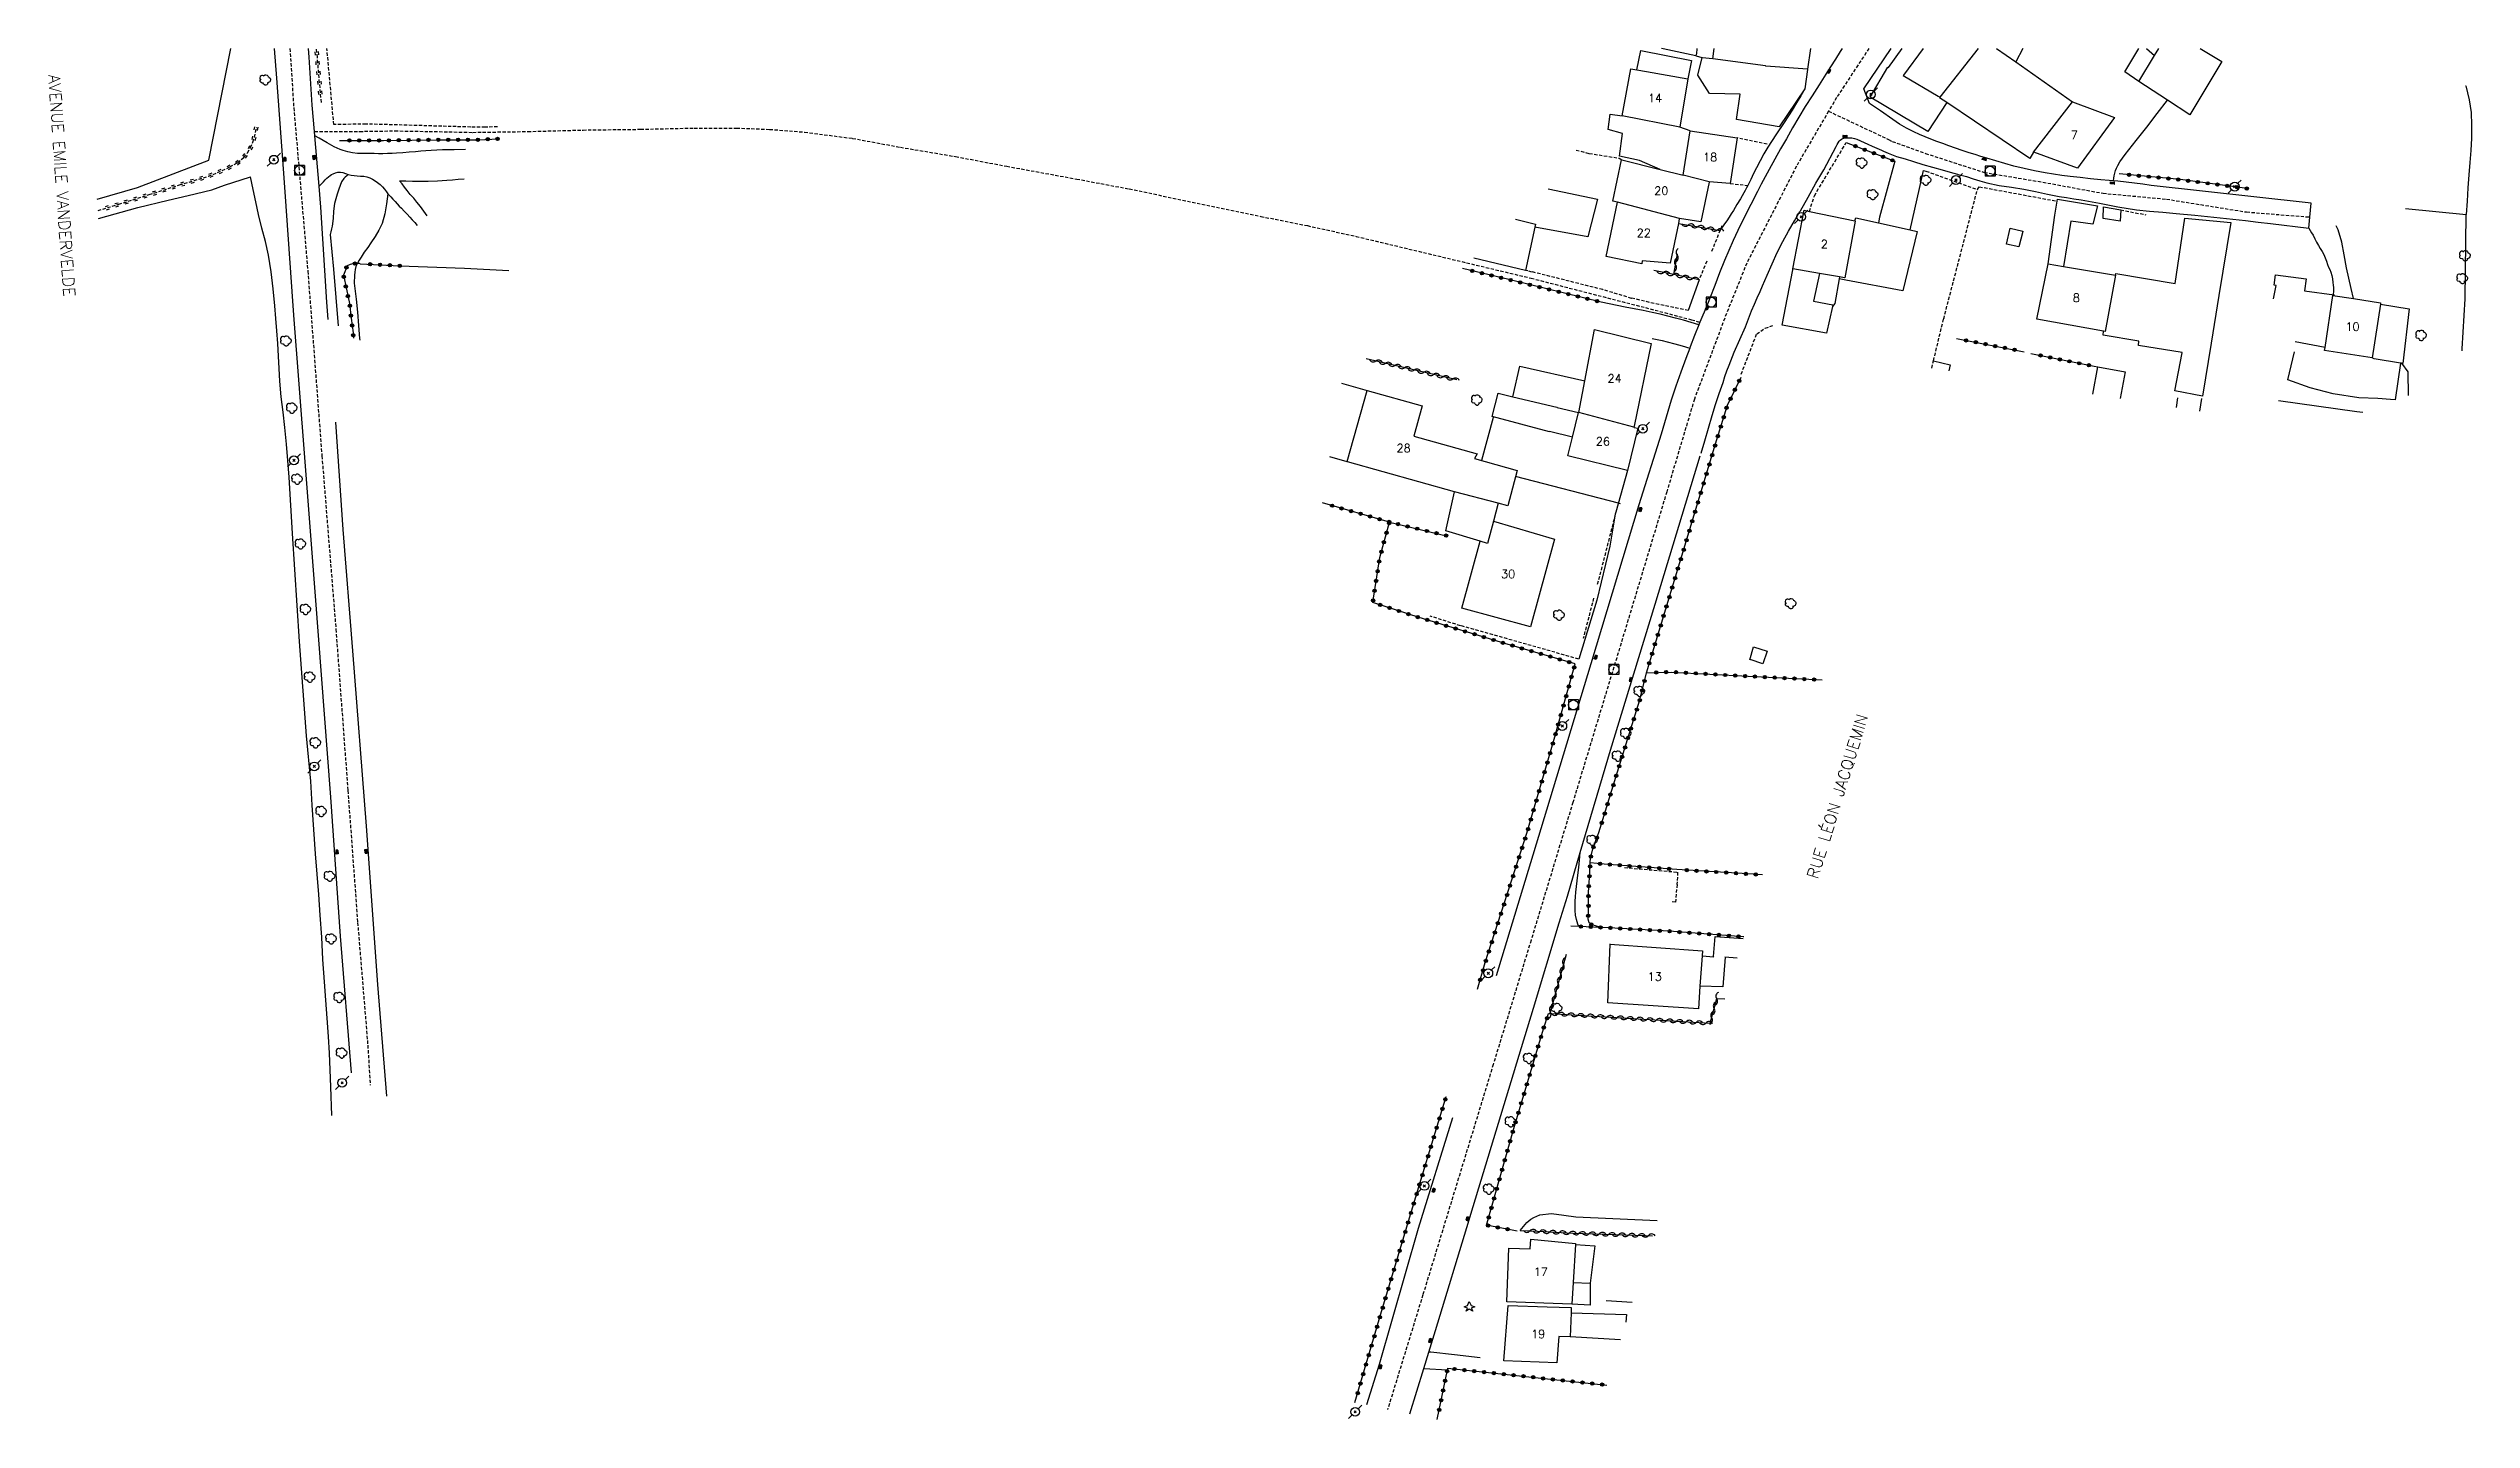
# Model space of a CAD drawing. Header units: millimetres. Extents: x 194066 to 195000, y 155070 to 156000.
# Drawn here: x 194065.7 to 194433.5, y 155792 to 156000 of the extents above; entities that cross this region are included whole.
import ezdxf
from ezdxf.enums import TextEntityAlignment as Align

# ---------------------------------------------------------------- set-up
doc = ezdxf.new("R2010")
doc.units = ezdxf.units.MM
doc.linetypes.add('DASHED', pattern=[0.75, 0.5, -0.25])
doc.layers.get('0').update_dxf_attribs({"linetype": 'CONTINUOUS'})
for name, color, linetype in [('W0001', 6, 'DASHED'), ('W0008', 7, 'CONTINUOUS'), ('W0014', 7, 'CONTINUOUS'), ('W0017', 7, 'CONTINUOUS'), ('W0070', 7, 'DASHED'), ('W0101', 7, 'CONTINUOUS'), ('W0104', 1, 'CONTINUOUS'), ('W0112', 1, 'DASHED'), ('W0211', 2, 'CONTINUOUS'), ('W0214', 2, 'CONTINUOUS'), ('W0220', 5, 'DASHED'), ('W0300', 7, 'CONTINUOUS'), ('W0303', 7, 'CONTINUOUS'), ('W0310', 3, 'CONTINUOUS'), ('W0322', 7, 'CONTINUOUS'), ('W0323', 7, 'CONTINUOUS'), ('W0330', 7, 'CONTINUOUS'), ('W0401', 7, 'CONTINUOUS'), ('W0420', 7, 'CONTINUOUS'), ('W0473', 7, 'CONTINUOUS'), ('W0510', 5, 'CONTINUOUS'), ('W0511', 5, 'CONTINUOUS'), ('W0989', 7, 'CONTINUOUS'), ('W0991', 7, 'CONTINUOUS'), ('W1102', 7, 'CONTINUOUS')]:
    doc.layers.add(name, color=color, linetype=linetype)
doc.styles.get("Standard").update_dxf_attribs({"font": 'romans.shx', "width": 0.85})

msp = doc.modelspace()

# ---------------------------------------------------------------- texts
at = {"layer": 'W0989'}
for s, rotation, p in [('AVENUE EMILE VANDERVELDE  ', 273.9537, (194065.74, 155995.98)), ('RUE LÉON JACQUEMIN  ', 72.8212, (194334.28, 155873.88))]:
    msp.add_text(s, height=1.75, rotation=rotation, dxfattribs=at).set_placement(p)
at = {"layer": 'W0991'}
for s, p in [('14', (194309.59, 155992.48)), ('7', (194373.22, 155986.88)), ('18', (194317.95, 155983.52)), ('20', (194310.54, 155978.41)), ('22', (194307.88, 155972.02)), ('2', (194335.28, 155970.32)), ('8', (194373.54, 155962.18)), ('10', (194415.46, 155957.79)), ('24', (194303.46, 155949.94)), ('28', (194271.43, 155939.37)), ('26', (194301.68, 155940.38)), ('30', (194287.29, 155920.26)), ('13', (194309.55, 155859.18)), ('17', (194292.26, 155814.39)), ('19', (194291.86, 155804.95))]:
    msp.add_text(s, height=1.25, dxfattribs=at).set_placement(p, align=Align.MIDDLE_CENTER)

# ---------------------------------------------------------------- blocks, each defined once
blk = doc.blocks.new('T300')
for p, q in [((-0.8, 0.51), (-0.86, 0.34)), ((-0.86, 0.34), (-0.86, 0.17)), ((-0.86, 0.17), (-0.74, 0.06)), ((-0.69, 0.63), (-0.8, 0.51)), ((-0.8, -0.06), (-0.74, 0.06)), ((-0.74, 0.06), (-0.69, 0.11)), ((-0.57, 0.69), (-0.69, 0.63)), ((-0.46, 0.69), (-0.57, 0.69)), ((-0.29, 0.63), (-0.46, 0.69)), ((-0.29, 0.63), (-0.17, 0.74)), ((-0.23, 0.57), (-0.29, 0.63)), ((-0.17, 0.74), (-0.06, 0.8)), ((-0.06, 0.8), (0.06, 0.8)), ((0.06, 0.8), (0.23, 0.74)), ((0.23, 0.74), (0.34, 0.63)), ((0.34, 0.63), (0.4, 0.51)), ((0.46, 0.46), (0.34, 0.46)), ((0.4, 0.51), (0.4, 0.46)), ((0.57, 0.4), (0.46, 0.46)), ((0.57, 0.4), (0.69, 0.29)), ((0.69, 0.29), (0.74, 0.17)), ((0.74, 0.06), (0.69, -0.17)), ((0.74, 0.17), (0.74, 0.06)), ((-0.8, -0.17), (-0.8, -0.06)), ((-0.8, -0.23), (-0.8, -0.17)), ((-0.74, -0.34), (-0.8, -0.23)), ((-0.69, -0.4), (-0.74, -0.34)), ((-0.51, -0.46), (-0.69, -0.4)), ((-0.4, -0.46), (-0.51, -0.46)), ((-0.4, -0.46), (-0.34, -0.46)), ((-0.34, -0.46), (-0.34, -0.4)), ((-0.34, -0.51), (-0.34, -0.46)), ((-0.29, -0.63), (-0.34, -0.51)), ((-0.17, -0.74), (-0.29, -0.63)), ((-0.06, -0.8), (-0.17, -0.74)), ((0.06, -0.8), (-0.06, -0.8)), ((0.17, -0.74), (0.06, -0.8)), ((0.23, -0.69), (0.17, -0.74)), ((0.29, -0.46), (0.23, -0.46)), ((0.29, -0.63), (0.23, -0.69)), ((0.46, -0.4), (0.29, -0.46)), ((0.34, -0.51), (0.29, -0.63)), ((0.34, -0.51), (0.34, -0.46)), ((0.57, -0.34), (0.46, -0.4)), ((0.63, -0.29), (0.57, -0.34)), ((0.69, -0.17), (0.63, -0.29))]:
    blk.add_line(p, q)
blk = doc.blocks.new('T303')
for p, q in [((-0.77, 0), (-0.28, 0.21)), ((-0.28, -0.21), (-0.77, 0)), ((-0.28, 0.21), (0, 0.83)), ((0, 0.83), (0.28, 0.21)), ((0.28, 0.21), (0.83, 0)), ((0.83, 0), (0.28, -0.21)), ((-0.49, -0.63), (-0.28, -0.21)), ((0, -0.35), (-0.49, -0.63)), ((0.56, -0.63), (0, -0.35)), ((0.28, -0.21), (0.56, -0.63))]:
    blk.add_line(p, q)
blk = doc.blocks.new('T473')
for p, q in [((-0.166667, 0.166667), (0.166667, -0.166667)), ((-0.166667, -0.166667), (0.166667, 0.166667)), ((0.500001, 0.500001), (1.000002, 1.000002)), ((-1.000002, -1.000002), (-0.500001, -0.500001))]:
    blk.add_line(p, q)
blk.add_ellipse((0, 0), major_axis=(0.471405, 0.471405), ratio=1, start_param=5.4977871438, end_param=11.780972451)
blk = doc.blocks.new('T420')
for p, q in [((0.75, 0.75), (-0.75, 0.75)), ((-0.75, 0.75), (-0.75, -0.75)), ((0.75, 0.75), (0.75, -0.75)), ((0.75, -0.75), (-0.75, -0.75))]:
    blk.add_line(p, q)
blk.add_ellipse((0, 0), major_axis=(-0.53, 0.53), ratio=1, start_param=3.926991, end_param=10.210176)
blk = doc.blocks.new('T401')
for p, q in [((-0.3, 0.3), (0, 0.3)), ((-0.3, -0.25), (-0.3, 0.3)), ((-0.3, 0.15), (0, 0.15)), ((-0.3, 0), (0, 0)), ((0, 0.3), (0, -0.25)), ((-0.3, -0.15), (0, -0.15)), ((-0.3, -0.25), (-0.3, -0.3)), ((-0.3, -0.3), (0, -0.3)), ((0, -0.3), (0, -0.25))]:
    blk.add_line(p, q)
blk = doc.blocks.new('t323o')
at = {"color": 0, "linetype": 'Continuous'}
for radius in [0.25, 0.15]:
    blk.add_circle((0, 0), radius, dxfattribs=at)
blk = doc.blocks.new('t322o')
at = {"color": 0, "linetype": 'Continuous'}
for radius in [0.25, 0.15]:
    blk.add_circle((0, 0), radius, dxfattribs=at)
blk = doc.blocks.new('t310o')
at = {"color": 0, "linetype": 'Continuous'}
for centre, start, end in [((-0.5, 0.38), 216.8699, 323.1304), ((0.5, -0.37), 36.8699, 143.1303)]:
    blk.add_arc(centre, 0.625, start, end, dxfattribs=at)
blk = doc.blocks.new('t220o')
at = {"color": 0, "linetype": 'Continuous'}
for p, q in [((-0.25, 0.25), (0.25, 0.25)), ((-0.25, -0.25), (0.25, -0.25))]:
    blk.add_line(p, q, dxfattribs=at)

# ---------------------------------------------------------------- linework, layer by layer
at = {"layer": 'W0001'}
for points in [[(194102.38, 156000), (194102.98, 155991.01), (194105.11, 155966.23), (194107.25, 155938.18), (194109.37, 155911.89), (194111.19, 155887.42), (194112.67, 155867.4), (194114.21, 155848.78), (194114.59, 155842.69)], [(194342.05, 156000), (194337.14, 155992.54), (194335.92, 155990.48)], [(194335.92, 155990.48), (194331.05, 155982.12), (194328.3, 155976.76), (194323.52, 155967.45), (194320.43, 155959.78), (194315.56, 155946.79), (194311.37, 155932.73), (194303.77, 155907.55), (194297.12, 155885.61), (194290.77, 155864.69), (194285.03, 155845.84), (194274.35, 155810.88), (194269.01, 155793.52)], [(194335.92, 155990.48), (194345.03, 155986.2), (194345.6, 155985.88), (194350.62, 155984.08), (194359.55, 155981.2), (194368.46, 155979.72), (194377.59, 155978.03), (194387.22, 155977.14), (194399.36, 155975.19), (194408.98, 155974.42)]]:
    msp.add_lwpolyline(points, dxfattribs=at)
at = {"layer": 'W0008'}
for points in [[(194100.03, 156000), (194100.37, 155995.49), (194101.5, 155979.69), (194102.92, 155959.53), (194104.63, 155937.96), (194106.23, 155916.89), (194108.55, 155886.39), (194110, 155865.33), (194111.67, 155844.59), (194111.67, 155844.59), (194111.67, 155844.59), (194111.67, 155844.59), (194111.67, 155844.59)], [(194108.2, 155958.87), (194108, 155961.51), (194107.11, 155975.93), (194106.84, 155979.1), (194106.19, 155986.73), (194106.13, 155987.41), (194105.79, 155991.42), (194105.33, 155998.66), (194105.23, 156000)], [(194355.5, 155980.93), (194355.61, 155980.9), (194356.84, 155980.56), (194357.87, 155980.23), (194358.9, 155979.9), (194359.94, 155979.6), (194361.8, 155979.23), (194363.68, 155978.96), (194365.56, 155978.67), (194367.36, 155978.3), (194369.15, 155977.91), (194370.95, 155977.56), (194372.05, 155977.38), (194373.15, 155977.2), (194374.25, 155977.03), (194377.05, 155976.51), (194379.84, 155975.96), (194382.65, 155975.51), (194384.65, 155975.3), (194386.66, 155975.14), (194388.67, 155974.98), (194391.54, 155974.7), (194394.41, 155974.4), (194397.27, 155974.1), (194399.19, 155973.89), (194401.11, 155973.67), (194403.02, 155973.46)], [(194384.9, 155979.23), (194383.63, 155979.4), (194382.36, 155979.58), (194381.08, 155979.73), (194379.81, 155979.85), (194379.16, 155979.9)], [(194403.02, 155973.46), (194408.83, 155972.76), (194408.98, 155974.42), (194409.17, 155976.52), (194400.46, 155977.51), (194384.9, 155979.23)], [(194117.11, 155841.04), (194115.73, 155857.97), (194114.02, 155882.01), (194111.92, 155908.6), (194110.46, 155927.03), (194109.35, 155943.3), (194109.35, 155943.3)], [(194295.05, 155867.32), (194296.3, 155871.39), (194298.25, 155878), (194302.85, 155893.53), (194306.38, 155905.12)], [(194281.38, 155822.25), (194281.65, 155823.13), (194289.3, 155848.43), (194291.12, 155854.41)], [(194272.36, 155792.83), (194274.49, 155799.74)]]:
    msp.add_lwpolyline(points, dxfattribs=at)
at = {"layer": 'W0014'}
for points in [[(194337.97, 156000), (194337.69, 155999.56), (194336.96, 155998.4), (194336.24, 155997.24), (194335.52, 155996.08), (194334.48, 155994.46), (194333.43, 155992.84), (194332.4, 155991.21), (194331.42, 155989.58), (194330.47, 155987.95), (194329.52, 155986.31), (194328.65, 155984.76), (194327.79, 155983.2), (194326.93, 155981.64), (194326.33, 155980.54), (194325.72, 155979.43), (194325.12, 155978.32), (194324.11, 155976.35), (194323.13, 155974.37), (194322.17, 155972.38), (194321.47, 155970.88), (194320.79, 155969.37), (194320.13, 155967.85), (194319.38, 155965.95), (194318.67, 155964.03), (194317.93, 155962.13), (194317.39, 155960.82), (194316.83, 155959.52), (194316.4, 155958.48), (194316.29, 155958.21), (194316.24, 155958.08), (194315.6, 155956.47), (194314.93, 155954.72), (194314.86, 155954.55), (194314.27, 155952.96), (194313.51, 155950.87), (194312.76, 155948.77), (194312.06, 155946.65), (194311.53, 155944.94), (194311.02, 155943.22), (194310.52, 155941.5)], [(194341.28, 155993.87), (194345.45, 156000)], [(194332.34, 155993.89), (194331.7, 155992.81), (194331.06, 155991.73), (194330.41, 155990.65), (194329.19, 155988.77), (194327.92, 155986.92), (194326.72, 155985.03), (194326.12, 155983.99), (194325.54, 155982.95), (194324.98, 155981.9), (194324.55, 155981.01), (194324.13, 155980.11), (194323.7, 155979.21)], [(194379.16, 155979.9), (194378.53, 155979.95), (194377.25, 155980.07), (194375.69, 155980.23), (194374.13, 155980.4), (194372.58, 155980.59), (194371.31, 155980.75), (194370.05, 155980.93), (194368.79, 155981.13), (194367.21, 155981.43), (194365.63, 155981.77), (194364.07, 155982.16), (194362.69, 155982.54), (194361.33, 155982.95), (194359.96, 155983.36), (194359.06, 155983.63), (194358.16, 155983.9), (194357.27, 155984.19), (194356.23, 155984.53), (194355.2, 155984.89), (194354.18, 155985.25), (194353.26, 155985.57), (194352.35, 155985.88), (194351.44, 155986.22), (194350.58, 155986.57), (194349.73, 155986.95), (194348.89, 155987.35), (194347.78, 155987.91), (194346.7, 155988.53), (194345.69, 155989.24), (194343.83, 155990.53), (194342.16, 155991.67), (194341.28, 155993.87)], [(194331.58, 155975.26), (194331.66, 155975.39), (194332.84, 155977.46), (194334.02, 155979.54), (194335.2, 155981.61), (194337.08, 155985.13), (194337.22, 155985.41), (194337.37, 155985.68), (194337.55, 155985.93), (194337.71, 155986.09), (194337.89, 155986.24), (194338.09, 155986.35), (194338.39, 155986.44), (194338.72, 155986.46), (194339.04, 155986.46), (194339.44, 155986.42), (194339.84, 155986.34), (194340.24, 155986.23), (194340.8, 155986.01), (194341.33, 155985.73), (194341.88, 155985.46), (194342.56, 155985.16), (194343.25, 155984.87), (194343.94, 155984.59)], [(194343.94, 155984.59), (194344.29, 155984.42), (194344.63, 155984.26), (194344.98, 155984.1), (194346.24, 155983.63), (194347.53, 155983.24), (194348.82, 155982.86), (194350.26, 155982.42), (194351.71, 155981.99), (194353.15, 155981.57), (194354.38, 155981.23), (194355.5, 155980.93)], [(194323.7, 155979.21), (194323.49, 155978.84), (194323.27, 155978.47), (194323.05, 155978.1), (194322.54, 155977.21), (194322.03, 155976.31), (194321.5, 155975.43), (194321.16, 155974.91), (194320.82, 155974.39), (194320.47, 155973.87), (194320.14, 155973.4), (194319.82, 155972.93), (194319.49, 155972.46)], [(194316.61, 155938.58), (194317.15, 155940.49), (194317.69, 155942.4), (194318.26, 155944.3), (194318.79, 155945.98), (194319.34, 155947.65), (194319.91, 155949.33), (194320.2, 155950.21), (194320.51, 155951.09), (194320.82, 155951.96), (194321.61, 155953.91), (194322.47, 155955.84), (194323.3, 155957.78), (194323.62, 155958.59), (194323.93, 155959.4), (194324.25, 155960.2), (194324.67, 155961.19), (194325.11, 155962.17), (194325.54, 155963.14), (194325.9, 155963.97), (194326.26, 155964.79), (194326.61, 155965.61), (194327.37, 155967.33), (194328.14, 155969.05), (194328.97, 155970.73), (194329.83, 155972.3), (194330.75, 155973.85), (194331.58, 155975.25)], [(194316.27, 155964.91), (194314.63, 155960.24)], [(194310.52, 155941.5), (194307.14, 155930.75), (194299.85, 155906.61), (194293.11, 155884.45), (194285.48, 155859.3)], [(194306.38, 155905.13), (194309.59, 155915.67), (194316.45, 155938.21)], [(194305.4, 155935.99), (194303.64, 155929.65)], [(194303.56, 155929.33), (194302.71, 155924.48), (194300.75, 155916.3), (194298, 155907.36)], [(194291.12, 155854.41), (194295.05, 155867.32)], [(194278.83, 155837.76), (194273.62, 155820.96), (194267.7, 155800.32), (194265.8, 155794.18)], [(194274.49, 155799.74), (194275.26, 155802.21), (194276.27, 155805.47), (194281.38, 155822.25)]]:
    msp.add_lwpolyline(points, dxfattribs=at)
at = {"layer": 'W0017'}
for points in [[(194379.16, 155979.9), (194379.22, 155980.3), (194379.28, 155980.7), (194379.36, 155981.09), (194379.48, 155981.48), (194379.64, 155981.86), (194379.82, 155982.24), (194380.15, 155982.82), (194380.54, 155983.38), (194380.94, 155983.92), (194381.49, 155984.63), (194382.05, 155985.33), (194382.61, 155986.02), (194384.21, 155988.06), (194385.8, 155990.11), (194387.39, 155992.16)], [(194129.04, 155984.67), (194127.3, 155984.64), (194125.56, 155984.61), (194123.82, 155984.53), (194123.04, 155984.47), (194122.26, 155984.4), (194121.47, 155984.33), (194120.51, 155984.25), (194119.55, 155984.16), (194118.59, 155984.1), (194117.89, 155984.06), (194117.2, 155984.04), (194116.5, 155984.03), (194115.83, 155984.03), (194115.16, 155984.05), (194114.49, 155984.07), (194113.87, 155984.06), (194113.26, 155984.05), (194112.64, 155984.08), (194111.91, 155984.17), (194111.19, 155984.32), (194110.48, 155984.52), (194110.02, 155984.68), (194109.57, 155984.87), (194109.12, 155985.08), (194108.76, 155985.28), (194108.4, 155985.49), (194108.05, 155985.7), (194107.43, 155986.05), (194106.81, 155986.39), (194106.19, 155986.73)], [(194345.97, 155982.89), (194343.67, 155974.41), (194343.49, 155973.53)], [(194106.84, 155979.1), (194107.05, 155979.33), (194107.27, 155979.56), (194107.48, 155979.79), (194107.73, 155980.06), (194107.99, 155980.32), (194108.27, 155980.55), (194108.49, 155980.71), (194108.72, 155980.86), (194108.97, 155980.98), (194109.32, 155981.12), (194109.68, 155981.21), (194110.05, 155981.25), (194110.45, 155981.18), (194110.84, 155981.02), (194111.24, 155980.87)], [(194111.24, 155980.87), (194111.69, 155980.8), (194112.13, 155980.73), (194112.58, 155980.67), (194113.09, 155980.64), (194113.6, 155980.61), (194114.09, 155980.52), (194114.52, 155980.36), (194114.93, 155980.15), (194115.32, 155979.92), (194115.71, 155979.64), (194116.08, 155979.34), (194116.43, 155979.01), (194116.75, 155978.64), (194117.05, 155978.24), (194117.27, 155977.96), (194117.36, 155977.85), (194117.69, 155977.48), (194118.03, 155977.12), (194118.37, 155976.76), (194118.68, 155976.42), (194119, 155976.09), (194119.31, 155975.76), (194119.74, 155975.3), (194120.17, 155974.85), (194120.59, 155974.4), (194120.96, 155973.99), (194121.33, 155973.58), (194121.69, 155973.16)], [(194123.21, 155974.61), (194122.7, 155975.31), (194122.2, 155976.01), (194121.67, 155976.69), (194121.18, 155977.28), (194120.67, 155977.86), (194120.18, 155978.44), (194119.79, 155978.94), (194119.41, 155979.44), (194119.03, 155979.94), (194120.01, 155979.91), (194120.98, 155979.89), (194121.95, 155979.88), (194123.36, 155979.89), (194124.78, 155979.94), (194126.19, 155980.02), (194127.07, 155980.08), (194127.95, 155980.16), (194128.83, 155980.24)], [(194348.32, 155972.48), (194349.73, 155978.75), (194350.33, 155981.47)], [(194408.83, 155972.76), (194409.04, 155972.39), (194409.25, 155972.02), (194409.46, 155971.65), (194409.73, 155971.13), (194409.99, 155970.61), (194410.27, 155970.1), (194410.56, 155969.65), (194410.86, 155969.21), (194411.12, 155968.76), (194411.32, 155968.25), (194411.49, 155967.72), (194411.67, 155967.2), (194411.83, 155966.83), (194411.99, 155966.46), (194412.14, 155966.08), (194412.29, 155965.56), (194412.4, 155965.03), (194412.48, 155964.49), (194412.53, 155964.11), (194412.57, 155963.72), (194412.58, 155963.33), (194412.56, 155963.06), (194412.52, 155962.78), (194412.49, 155962.51)], [(194415.6, 155962.04), (194415.24, 155963.6), (194414.88, 155965.17), (194414.52, 155966.73), (194414.18, 155968.68), (194413.85, 155970.63), (194413.27, 155972.5), (194413.17, 155972.7), (194413.08, 155972.9), (194412.98, 155973.11)], [(194316.24, 155958.08), (194315.07, 155958.43), (194313.89, 155958.78), (194312.72, 155959.1), (194311.54, 155959.4), (194310.36, 155959.68), (194309.17, 155959.94), (194307.79, 155960.22), (194306.41, 155960.48), (194305.04, 155960.75), (194303.83, 155961), (194302.62, 155961.26), (194301.41, 155961.52)], [(194309.15, 155956.02), (194309.92, 155955.84), (194310.68, 155955.67), (194311.44, 155955.49), (194312.59, 155955.19), (194313.73, 155954.87), (194314.86, 155954.55)], [(194283.04, 155801.35), (194279.16, 155801.8), (194275.57, 155802.17), (194275.26, 155802.21)], [(194274.49, 155799.74), (194278.07, 155799.52)]]:
    msp.add_lwpolyline(points, dxfattribs=at)
at = {"layer": 'W0070'}
for points in [[(194106.13, 155987.41), (194112.99, 155987.42), (194118.35, 155987.5), (194123.54, 155987.41)], [(194123.54, 155987.41), (194130.15, 155987.27), (194138.53, 155987.4), (194146.89, 155987.63), (194155.6, 155987.74), (194163.75, 155987.93), (194170.18, 155987.93), (194175.21, 155987.73), (194180.52, 155987.31), (194187.78, 155986.36), (194195.05, 155985.02), (194203.44, 155983.6), (194211.19, 155982.13), (194221.81, 155980.19), (194229.8, 155978.69), (194249.75, 155974.52)], [(194249.75, 155974.52), (194256.82, 155973.12), (194264.22, 155971.49), (194290.77, 155965.15), (194308.14, 155960.68), (194315.13, 155958.84), (194316.4, 155958.48)]]:
    msp.add_lwpolyline(points, dxfattribs=at)
at = {"layer": 'W0101'}
for points in [[(194313.33, 155988.04), (194304.62, 155989.77), (194305.9, 155996.92), (194306.85, 155996.75), (194308.3, 155996.49), (194314.57, 155995.37)], [(194314.57, 155995.37), (194313.33, 155988.04)], [(194367.02, 155984.28), (194372.96, 155991.91)], [(194372.96, 155991.91), (194379.34, 155989.54), (194373.73, 155981.85)], [(194313.87, 155980.78), (194313.87, 155980.77), (194314.9, 155987.52), (194322.06, 155986.42)], [(194322.06, 155986.42), (194321, 155979.52), (194317.82, 155979.77)], [(194303.89, 155976.7), (194303.21, 155976.84), (194304.51, 155983.12), (194304.57, 155983.1), (194310.35, 155981.66), (194313.87, 155980.78)], [(194373.73, 155981.85), (194367.06, 155984.26)], [(194317.82, 155979.77), (194317.81, 155979.72), (194316.56, 155973.71), (194313.29, 155974.21)], [(194313.29, 155974.21), (194313.27, 155974.13), (194313.13, 155973.45), (194311.89, 155967.43), (194307.63, 155967.76), (194307.57, 155967.34), (194302.18, 155968.45), (194303.88, 155976.7), (194303.89, 155976.7)], [(194330.52, 155966.58), (194332.22, 155975.46)], [(194332.22, 155975.46), (194333.04, 155975.29), (194339.94, 155973.83), (194339.98, 155973.82), (194338.38, 155965.19), (194338.36, 155965.19)], [(194334.57, 155965.88), (194330.52, 155966.58)], [(194338.36, 155965.19), (194337.61, 155965.33), (194334.57, 155965.88)], [(194298, 155944.76), (194298.92, 155949.57), (194300.4, 155957.37), (194309.02, 155955.25)], [(194309.02, 155955.25), (194306.42, 155942.67), (194306.39, 155942.52)], [(194279.16, 155932.71), (194262.91, 155937.27), (194262.86, 155937.29), (194262.87, 155937.32), (194265.9, 155948.12), (194274.26, 155945.77), (194272.96, 155941.18), (194282.59, 155938.48), (194282.2, 155937.81), (194288.68, 155935.98)], [(194306.39, 155942.52), (194306.38, 155942.52), (194306.43, 155942.51), (194306.98, 155942.4), (194305.4, 155935.99), (194296.35, 155938.21), (194297.04, 155941.03), (194297.96, 155944.77), (194298, 155944.76)], [(194288.68, 155935.98), (194287.26, 155930.62), (194285.79, 155931.01), (194285.79, 155931.01)], [(194285.79, 155931.01), (194279.16, 155932.71)], [(194285.08, 155928.29), (194294.33, 155925.53), (194290.71, 155912.23), (194280.27, 155915.08), (194283.04, 155925.26)], [(194285.08, 155928.29), (194284.14, 155924.87), (194283.04, 155925.26)]]:
    msp.add_lwpolyline(points, dxfattribs=at)
for points in [[(194369.27, 155967.32), (194371.58, 155966.93), (194379.5, 155965.62), (194377.93, 155957.05), (194377.67, 155957.1), (194367.56, 155958.95), (194369.27, 155967.32)], [(194412.49, 155962.51), (194415.6, 155962.04), (194419.71, 155961.41), (194419.68, 155961.19), (194418.44, 155953.07), (194411.22, 155954.17), (194411.29, 155954.64), (194412.49, 155962.51)], [(194316.79, 155863.1), (194316.73, 155862.33), (194316.41, 155857.74), (194316.17, 155854.27), (194302.44, 155855.22), (194302.76, 155864.09), (194302.75, 155864.08), (194316.79, 155863.1)], [(194287.08, 155809.84), (194287.4, 155817.99), (194290.63, 155817.86), (194290.65, 155817.86), (194290.74, 155819.32), (194297.53, 155818.66), (194297.52, 155818.51), (194297.17, 155812.79), (194296.97, 155809.46)], [(194287.32, 155809.3), (194293.2, 155809.09), (194296.88, 155808.96), (194296.86, 155808.17), (194296.73, 155804.5), (194294.98, 155804.56), (194294.67, 155800.59), (194286.66, 155800.88)]]:
    msp.add_lwpolyline(points, close=True, dxfattribs=at)
at = {"layer": 'W0104'}
for points in [[(194306.85, 155996.75), (194307.42, 155999.7), (194315.12, 155998.2), (194314.57, 155995.37)], [(194315.78, 155998.89), (194310.8, 155999.97), (194310.81, 156000)], [(194315.93, 156000), (194315.87, 155999.2), (194315.83, 155999.08), (194315.78, 155998.89), (194316.76, 155998.61)], [(194328.45, 155988.12), (194321.97, 155989.22), (194322.52, 155993.05), (194317.86, 155993.18), (194316.1, 155995.94), (194316.76, 155998.61), (194318.38, 155998.47), (194318.37, 155998.45), (194318.55, 156000)], [(194332.75, 155996.86), (194326.4, 155997.31), (194326.37, 155997.36), (194318.37, 155998.45)], [(194333.19, 156000), (194332.75, 155996.86)], [(194353.89, 155991.78), (194351.01, 155987.41), (194342.23, 155992.6), (194344.93, 155997.16), (194345.02, 155997.09), (194347.12, 156000)], [(194350.3, 156000), (194347.28, 155995.96), (194347.25, 155995.91), (194352.56, 155992.77)], [(194366.47, 155983.3), (194353.89, 155991.78), (194352.77, 155992.53), (194352.85, 155992.62), (194358.68, 156000)], [(194361.4, 156000), (194364.33, 155997.95), (194372.96, 155991.91)], [(194365.41, 156000), (194364.33, 155997.95)], [(194383.04, 155994.99), (194380.89, 155996.48), (194383.01, 156000)], [(194392.34, 156000), (194395.62, 155998.03), (194390.78, 155989.94), (194387.39, 155992.16), (194386.23, 155992.91), (194383.04, 155994.99)], [(194383.04, 155994.99), (194385.41, 155998.95), (194386.04, 156000)], [(194384.19, 156000), (194385.41, 155998.95)], [(194332.75, 155996.83), (194332.34, 155993.89), (194328.45, 155988.12)], [(194310.35, 155981.66), (194307.24, 155983.02), (194304.2, 155983.65), (194304.66, 155987.08), (194302.47, 155987.71), (194302.78, 155990.02), (194304.62, 155989.77)], [(194352.56, 155992.77), (194352.85, 155992.62)], [(194314.9, 155987.52), (194313.33, 155988.04)], [(194367.06, 155984.26), (194367.02, 155984.28), (194367.02, 155984.27), (194366.47, 155983.3)], [(194293.37, 155978.72), (194300.88, 155977.15), (194299.4, 155971.41), (194291.34, 155972.9)], [(194369.27, 155967.32), (194370.26, 155974.71), (194370.27, 155974.71), (194370.64, 155976.83), (194370.69, 155977.16), (194376.73, 155976.11), (194376.06, 155973.34), (194372.71, 155973.79), (194372.71, 155973.78), (194371.58, 155966.93)], [(194288.41, 155974.09), (194291.44, 155973.36), (194291.34, 155972.9), (194289.92, 155966.31), (194282.09, 155968.18)], [(194339.94, 155973.83), (194340.05, 155974.28), (194343.49, 155973.53), (194348.32, 155972.48), (194349.38, 155972.25), (194347.2, 155963.22), (194338.57, 155964.87)], [(194379.5, 155965.62), (194379.54, 155965.84), (194388.52, 155964.36), (194388.51, 155964.34), (194390, 155974.26), (194397, 155973.6), (194395.17, 155962.51), (194393.99, 155955.31), (194392.66, 155947.24), (194388.47, 155948.06), (194389.6, 155953.8), (194389.6, 155953.85), (194382.98, 155954.94), (194383.04, 155955.59), (194377.61, 155956.48), (194377.67, 155957.1)], [(194328.89, 155958.01), (194330.49, 155966.43), (194330.49, 155966.42), (194330.52, 155966.58)], [(194334.57, 155965.88), (194333.64, 155961.67), (194336.6, 155961.12), (194336.54, 155960.86), (194335.64, 155956.78), (194328.89, 155958.01)], [(194337.61, 155965.33), (194337.56, 155965.06), (194336.88, 155961.32)], [(194338.57, 155964.87), (194337.56, 155965.06)], [(194403.44, 155962.01), (194403.89, 155964.02), (194403.56, 155964.09), (194403.77, 155965.64), (194408.4, 155965.03), (194408.17, 155963.23), (194412.68, 155962.63), (194412.49, 155962.51)], [(194336.88, 155961.32), (194336.54, 155960.86)], [(194419.68, 155961.19), (194424.04, 155960.52), (194423.07, 155952.22), (194422.88, 155952.25), (194422.72, 155952.27), (194418.73, 155952.89)], [(194411.29, 155954.64), (194406.75, 155955.48)], [(194418.73, 155952.89), (194418.44, 155953.07)], [(194261.98, 155949.22), (194265.9, 155948.12)], [(194288.01, 155947.17), (194289.08, 155951.82), (194298.92, 155949.57)], [(194351.86, 155952.63), (194354.39, 155952.01), (194354.16, 155951.08)], [(194376.06, 155947.56), (194376.81, 155951.68), (194380.94, 155950.93), (194380.21, 155946.89)], [(194297.04, 155941.03), (194293.59, 155941.86), (194293.59, 155941.83), (194284.85, 155944.15), (194285.79, 155947.7), (194288.01, 155947.17), (194294.68, 155945.56), (194294.72, 155945.55), (194297.96, 155944.77)], [(194262.86, 155937.29), (194260.23, 155938.02)], [(194283.04, 155925.26), (194283.04, 155925.26), (194277.83, 155926.81), (194279.16, 155932.71)], [(194285.79, 155931.01), (194285.79, 155931), (194285.08, 155928.29)], [(194316.73, 155862.33), (194318.5, 155862.2), (194318.48, 155862.21), (194318.7, 155865.27), (194322.97, 155864.95)], [(194322.07, 155862), (194320.19, 155862.13), (194320.23, 155862.13), (194319.9, 155857.62), (194316.41, 155857.74)], [(194297.52, 155818.51), (194300.45, 155818.35), (194299.75, 155812.65)], [(194297.17, 155812.79), (194299.75, 155812.65), (194299.77, 155809.31), (194296.97, 155809.46)], [(194296.86, 155808.17), (194305.25, 155807.89), (194305.18, 155806.75)], [(194304.36, 155804.05), (194296.73, 155804.5)]]:
    msp.add_lwpolyline(points, dxfattribs=at)
for points in [[(194377.68, 155975.95), (194380.27, 155975.54), (194380.27, 155975.5), (194380.19, 155973.79), (194377.6, 155974.21)], [(194364.79, 155969.9), (194362.94, 155970.32), (194363.48, 155972.72), (194365.42, 155972.29), (194365.42, 155972.25), (194364.79, 155969.9)], [(194324.55, 155909.23), (194326.6, 155908.57), (194325.97, 155906.63), (194324.01, 155907.27), (194324, 155907.24), (194324.55, 155909.23)]]:
    msp.add_lwpolyline(points, close=True, dxfattribs=at)
at = {"layer": 'W0112'}
for points in [[(194125.45, 155988.2), (194113.93, 155988.54), (194109.06, 155988.45), (194108.01, 156000)], [(194133.91, 155988.11), (194132.02, 155988.06), (194129.83, 155988.08), (194127.64, 155988.14), (194125.45, 155988.2)], [(194326.61, 155985.47), (194322.06, 155986.42)], [(194297.6, 155984.59), (194299.6, 155984.07), (194299.61, 155984.07), (194304.14, 155983.36), (194304.57, 155983.1)], [(194333.04, 155975.29), (194333.77, 155977.66), (194338.61, 155985.72)], [(194321, 155979.52), (194323.7, 155979.21)], [(194350.33, 155981.47), (194350.71, 155981.41)], [(194350.71, 155981.41), (194358.51, 155978.59), (194358.82, 155979.02), (194370.64, 155976.83)], [(194351.59, 155951.5), (194351.86, 155952.63), (194353.4, 155959.01), (194353.4, 155958.96), (194358.51, 155978.59)], [(194380.27, 155975.5), (194384.09, 155974.77)], [(194319.75, 155973.09), (194319.49, 155972.46), (194319.48, 155972.43), (194318.09, 155969.01)], [(194317.45, 155967.71), (194316.27, 155964.91)], [(194314.63, 155960.24), (194310.21, 155961.14), (194310.19, 155961.14), (194306.06, 155962.11), (194306.04, 155962.09), (194301.65, 155963.41), (194301.65, 155963.41), (194291, 155966.09), (194290.9, 155966.08), (194290.26, 155966.28), (194289.92, 155966.31)], [(194322.67, 155950.58), (194325.03, 155956.7), (194326.32, 155957.55), (194327.62, 155958.03)], [(194303.64, 155929.65), (194303.56, 155929.33), (194300.82, 155918.63)], [(194300.27, 155916.6), (194298.68, 155910.46)], [(194298, 155907.36), (194280.05, 155912.43), (194280.05, 155912.42), (194275.47, 155913.88)], [(194304.94, 155875.72), (194313.02, 155875.03), (194312.92, 155873.2), (194312.93, 155873.16), (194312.68, 155870.45), (194312.02, 155870.55)]]:
    msp.add_lwpolyline(points, dxfattribs=at)
at = {"layer": 'W0211'}
for points in [[(194111.24, 155980.87), (194111.01, 155980.67), (194110.78, 155980.47), (194110.58, 155980.26), (194110.25, 155979.76), (194110.01, 155979.2), (194109.8, 155978.63), (194109.55, 155977.92), (194109.34, 155977.19), (194109.17, 155976.46), (194109.02, 155975.33), (194108.96, 155974.18), (194108.83, 155973.04), (194108.73, 155972.62), (194108.63, 155972.19), (194108.52, 155971.77)], [(194108.52, 155971.77), (194109.03, 155966.54), (194109.74, 155957.92)], [(194109.74, 155957.92), (194109.74, 155957.92), (194109.74, 155957.92)], [(194422.72, 155952.27), (194421.91, 155946.71), (194421.22, 155946.74), (194419.28, 155946.88), (194416.4, 155947), (194412.54, 155947.61), (194409.05, 155948.53), (194405.62, 155949.73), (194406.63, 155953.99)]]:
    msp.add_lwpolyline(points, dxfattribs=at)
at = {"layer": 'W0214'}
for points in [[(194117.27, 155977.96), (194117.03, 155976.43), (194116.8, 155974.89), (194116.38, 155973.43), (194115.89, 155972.43), (194115.31, 155971.47), (194114.7, 155970.53), (194114.2, 155969.8), (194113.68, 155969.09), (194113.2, 155968.35), (194112.91, 155967.89), (194112.64, 155967.42), (194112.42, 155966.93), (194112.31, 155966.49), (194112.23, 155966.05), (194112.18, 155965.59), (194112.17, 155964.39), (194112.32, 155963.18), (194112.47, 155961.97), (194112.64, 155959.98), (194112.81, 155957.99), (194112.98, 155955.99)], [(194112.98, 155955.99), (194112.99, 155955.76)], [(194422.88, 155952.25), (194423.85, 155950.95), (194423.88, 155947.35)], [(194417.01, 155944.76), (194416.12, 155944.85), (194404.24, 155946.53)], [(194298.03, 155866.78), (194297.89, 155867.13), (194297.76, 155867.49), (194297.65, 155867.85), (194297.54, 155868.52), (194297.49, 155869.21), (194297.48, 155869.9), (194297.49, 155870.6), (194297.52, 155871.3), (194297.58, 155872), (194297.67, 155872.86), (194297.78, 155873.71), (194297.89, 155874.56), (194298.02, 155875.71), (194298.14, 155876.86), (194298.25, 155878)], [(194289.11, 155820.66), (194289.63, 155821.26), (194290.15, 155821.85), (194290.74, 155822.36), (194291.18, 155822.61), (194291.65, 155822.83), (194292.12, 155823.01), (194293.88, 155823.22), (194295.73, 155822.98), (194297.57, 155822.74), (194309.89, 155822.16)]]:
    msp.add_lwpolyline(points, dxfattribs=at)
at = {"layer": 'W0220'}
for points in [[(194107.17, 155991.8), (194106.56, 155998.66), (194106.44, 156000)], [(194073.27, 155975.41), (194076.43, 155976.38), (194081.05, 155977.82), (194085.65, 155979.3), (194087.84, 155979.96), (194090.03, 155980.62), (194092.13, 155981.48), (194093.3, 155982.04), (194094.44, 155982.67), (194095.41, 155983.46), (194095.96, 155984.17), (194096.42, 155984.96), (194096.79, 155985.79), (194097.01, 155986.51), (194097.15, 155987.26), (194097.3, 155988.01)]]:
    msp.add_lwpolyline(points, dxfattribs=at)
at = {"layer": 'W0300'}
for points in [[(194073.13, 155977.15), (194079.28, 155978.93), (194090.1, 155983.07), (194093.41, 156000)], [(194388.72, 155945.52), (194388.94, 155947)], [(194392.55, 155946.87), (194392.22, 155944.96)], [(194302.17, 155810.04), (194306.11, 155809.78)]]:
    msp.add_lwpolyline(points, dxfattribs=at)
at = {"layer": 'W0303'}
for points in [[(194283.3, 155937.54), (194285.07, 155944.07)], [(194304.37, 155930.93), (194304.07, 155931.01), (194288.42, 155935.04)]]:
    msp.add_lwpolyline(points, dxfattribs=at)
at = {"layer": 'W0310'}
for points in [[(194313.13, 155973.45), (194319.15, 155972.45), (194319.48, 155972.43)], [(194312.44, 155965.69), (194312.99, 155968.84)], [(194316.27, 155964.91), (194312.44, 155965.69), (194309.39, 155966.32)], [(194279.52, 155949.71), (194265.75, 155952.93)], [(194296.08, 155862.51), (194293.61, 155853.59), (194317.96, 155852.09), (194318.98, 155855.87), (194320.17, 155855.78)], [(194289.11, 155820.66), (194291.77, 155820.53), (194294.43, 155820.39), (194297.1, 155820.27), (194306.6, 155819.93), (194309.19, 155819.87)]]:
    msp.add_lwpolyline(points, dxfattribs=at)
at = {"layer": 'W0322'}
for points in [[(194113.07, 155967.33), (194112.94, 155967.36), (194112.8, 155967.38), (194112.67, 155967.4), (194112.11, 155967.37), (194111.56, 155967.23), (194111.09, 155967.03), (194110.51, 155965.63), (194110.97, 155963.46), (194111.45, 155961.29), (194111.69, 155959.07), (194111.98, 155956.85), (194112.06, 155956.04)], [(194301.07, 155881.06), (194303.63, 155889.43), (194307.25, 155901), (194308.11, 155904.43), (194308.27, 155905.29)], [(194301.35, 155866.65), (194300.7, 155866.84), (194300.05, 155867.02), (194299.58, 155867.34), (194299.43, 155867.88), (194299.47, 155868.56), (194299.51, 155869.23), (194299.49, 155870.06), (194299.49, 155870.89), (194299.49, 155871.72), (194299.54, 155872.91), (194299.62, 155874.11), (194299.7, 155875.3), (194299.73, 155875.97), (194299.75, 155876.45), (194299.76, 155876.64), (194299.83, 155877.3), (194300.15, 155878.57), (194300.61, 155879.81), (194301.07, 155881.06)]]:
    msp.add_lwpolyline(points, dxfattribs=at)
at = {"layer": 'W0323'}
for points in [[(194310.8, 155999.97), (194310.58, 156000)], [(194109.92, 155986.04), (194116.6, 155986.05), (194125.2, 155986.15), (194130.95, 155986.16), (194134.05, 155986.28)], [(194338.61, 155985.72), (194345.97, 155982.89)], [(194399.48, 155978.74), (194389.32, 155980.1), (194380.05, 155980.98)], [(194113.07, 155967.33), (194119.07, 155967.04)], [(194301.41, 155961.52), (194287.41, 155964.93), (194280.39, 155966.6)], [(194355.33, 155956), (194365.63, 155953.99)], [(194366.63, 155953.73), (194376.22, 155951.78), (194376.81, 155951.68)], [(194308.27, 155905.29), (194313.51, 155922.5), (194318.79, 155940.03), (194320.57, 155945.87), (194322.65, 155950.14)], [(194269.3, 155928.15), (194259.14, 155931.04)], [(194282.65, 155857.25), (194283.83, 155861.3), (194290.14, 155880.96), (194294.29, 155895.2), (194297.47, 155906.64), (194286.79, 155909.73), (194273.81, 155913.65), (194266.74, 155915.93), (194267.82, 155922.78), (194269.3, 155928.15), (194277.94, 155926.08)], [(194308.27, 155905.29), (194312.08, 155905.39), (194323.74, 155904.74), (194334.96, 155904.19)], [(194312.9, 155875.42), (194301.89, 155876.25), (194299.75, 155876.45)], [(194325.92, 155874.6), (194324.46, 155874.71), (194312.9, 155875.42)], [(194323.06, 155865.23), (194322.95, 155865.23), (194311.74, 155866.06), (194301.68, 155866.64), (194301.56, 155866.64), (194301.44, 155866.65), (194301.35, 155866.65), (194298.03, 155866.78), (194296.83, 155866.82)], [(194293.44, 155853.56), (194293.61, 155853.59)], [(194288.68, 155820.57), (194284.01, 155821.44), (194288.14, 155836.11), (194292.65, 155851.27), (194293.44, 155853.56)], [(194264.04, 155794.55), (194267.97, 155807.99), (194273.23, 155825.6), (194277.9, 155841.01), (194277.9, 155841.01)], [(194276.53, 155791.98), (194276.53, 155791.98), (194278.07, 155799.52), (194278.12, 155799.75), (194302.26, 155797.2)]]:
    msp.add_lwpolyline(points, dxfattribs=at)
at = {"layer": 'W0330'}
for points in [[(194073.36, 155974.21), (194079.32, 155975.89), (194083.94, 155976.99), (194086.96, 155977.67), (194090.56, 155978.54), (194092.49, 155979.25), (194096.4, 155980.52)], [(194108.75, 155838.09), (194108.71, 155839.55), (194108.67, 155841.01), (194108.63, 155842.47), (194108.52, 155845.01), (194108.39, 155847.55), (194108.24, 155850.09), (194108.05, 155852.86), (194107.83, 155855.62), (194107.62, 155858.38), (194107.41, 155861.76), (194107.22, 155865.14), (194107, 155868.51), (194106.76, 155871.61), (194106.51, 155874.72), (194106.27, 155877.82), (194106.01, 155881.49), (194105.78, 155885.17), (194105.55, 155888.85), (194104.92, 155895.69), (194103.83, 155910.04), (194102.81, 155926.42), (194102.26, 155934.98), (194102.06, 155937.48), (194101.87, 155939.98), (194101.64, 155942.48), (194101.38, 155944.82), (194101.09, 155947.16), (194100.85, 155949.51), (194100.74, 155951.42), (194100.66, 155953.33), (194100.56, 155955.25), (194100.43, 155957.15), (194100.28, 155959.05), (194100.1, 155960.95), (194099.85, 155963.53), (194099.55, 155966.11), (194099.14, 155968.66), (194098.68, 155970.72), (194098.14, 155972.76), (194097.63, 155974.81), (194097.21, 155976.71), (194096.81, 155978.61), (194096.4, 155980.52)], [(194423.52, 155975.74), (194432.72, 155974.83)], [(194119.07, 155967.04), (194128.9, 155966.67), (194135.64, 155966.3)]]:
    msp.add_lwpolyline(points, dxfattribs=at)
at = {"layer": 'W0510'}
msp.add_lwpolyline([(194432.62, 155994.35), (194432.63, 155994.32), (194432.93, 155993.27), (194433.18, 155992.22), (194433.44, 155990.29), (194433.52, 155988.34), (194433.51, 155986.39), (194433.42, 155984.54), (194433.26, 155982.69), (194433.1, 155980.84), (194432.96, 155978.84), (194432.84, 155976.83), (194432.72, 155974.83)], dxfattribs=at)
at = {"layer": 'W0511'}
msp.add_lwpolyline([(194432.09, 155954.13), (194432.08, 155954.45), (194432.53, 155962.02), (194432.72, 155974.83)], dxfattribs=at)
at = {"layer": 'W1102'}
for points in [[(194317.82, 155979.77), (194313.87, 155980.77)], [(194313.29, 155974.21), (194303.89, 155976.7)], [(194306.38, 155942.52), (194298, 155944.76)]]:
    msp.add_lwpolyline(points, dxfattribs=at)

# ---------------------------------------------------------------- block references
at = {"layer": 'W0220'}
for p, rotation in [((194106.5, 155999.28), 95.08661257217277), ((194106.63, 155997.78), 95.0873510310223), ((194106.77, 155996.29), 95.0873510310223), ((194106.9, 155994.79), 95.0873510310223), ((194107.03, 155993.3), 95.0873510310223), ((194096.96, 155986.37), 73.4821857474195), ((194097.27, 155987.84), 78.86600079045446), ((194093.19, 155981.99), 25.63941784742293), ((194094.5, 155982.72), 39.34398954466985), ((194095.61, 155983.72), 52.19259537579605), ((194096.43, 155984.97), 66.01180344117513), ((194083.29, 155978.54), 17.83903723442464), ((194084.72, 155979), 17.83903723442464), ((194086.15, 155979.45), 16.67523896534387), ((194087.59, 155979.88), 16.67523896534387), ((194089.02, 155980.32), 16.90562813832569), ((194090.44, 155980.79), 22.24264304424779), ((194091.83, 155981.36), 22.24264304424779), ((194074.7, 155975.85), 17.06700732682861), ((194076.14, 155976.29), 17.06700732682861), ((194077.57, 155976.74), 17.31796510161886), ((194079, 155977.18), 17.31796510161886), ((194080.43, 155977.63), 17.31796510161886), ((194081.86, 155978.08), 17.83903723442464)]:
    msp.add_blockref('t220o', p, dxfattribs=dict(at, rotation=rotation))
at = {"layer": 'W0300', "rotation": 359.9999899820874}
for p in [(194098.7, 155995.22), (194340.99, 155982.61), (194342.65, 155977.81), (194350.69, 155980), (194432.55, 155968.54), (194432.14, 155965.08), (194101.83, 155955.61), (194295.05, 155914.01), (194307.24, 155902.45), (194106.3, 155894.65), (194305.19, 155896.06), (194303.96, 155892.63), (194107.18, 155884.23), (194300.09, 155879.85), (194108.46, 155874.39), (194108.68, 155864.89), (194109.91, 155856.01), (194294.69, 155854.36), (194110.27, 155847.57), (194290.46, 155846.76), (194287.7, 155837.14), (194284.39, 155826.92)]:
    msp.add_blockref('T300', p, dxfattribs=at)
at = {"layer": 'W0300'}
for p in [(194425.91, 155956.45), (194102.73, 155945.43), (194282.58, 155946.65), (194103.52, 155934.64), (194104.03, 155924.81), (194330.21, 155915.77), (194104.79, 155914.88), (194105.43, 155904.61)]:
    msp.add_blockref('T300', p, dxfattribs=at)
at = {"layer": 'W0303', "rotation": 359.9999899820874}
msp.add_blockref('T303', (194281.39, 155809.07), dxfattribs=at)
at = {"layer": 'W0310'}
for p, rotation in [((194314.61, 155973.2), 350.5176048918416), ((194316.09, 155972.96), 350.5176048918416), ((194317.57, 155972.71), 350.5176048918416), ((194319.05, 155972.46), 350.5176048918416), ((194312.7, 155967.17), 80.1932537330647), ((194312.95, 155968.65), 80.1932537330647), ((194310.86, 155966.01), 168.4410982013134), ((194312.33, 155965.71), 168.4410982013134), ((194313.8, 155965.41), 168.4310467792904), ((194315.27, 155965.11), 168.4310467792904), ((194267.21, 155952.59), 166.8273633212983), ((194268.67, 155952.25), 166.8273633212983), ((194270.13, 155951.91), 166.8273633212983), ((194271.59, 155951.56), 166.8273633212983), ((194273.05, 155951.22), 166.8273633212983), ((194274.51, 155950.88), 166.8273633212983), ((194275.97, 155950.54), 166.8273633212983), ((194277.43, 155950.2), 166.8273633212983), ((194278.89, 155949.86), 166.8273633212983), ((194295.68, 155861.06), 254.5319231668905), ((194294.48, 155856.72), 254.5319231668905), ((194294.88, 155858.17), 254.5319231668905), ((194295.28, 155859.61), 254.5319231668905), ((194293.68, 155853.83), 254.5319231668905), ((194294.08, 155855.28), 254.5319231668905), ((194294.86, 155853.51), 356.477140088142), ((194296.36, 155853.42), 356.477140088142), ((194297.85, 155853.33), 356.477140088142), ((194318.18, 155852.92), 74.93749300823843), ((194318.57, 155854.37), 74.93749300823843), ((194318.96, 155855.81), 74.93749300823843), ((194299.35, 155853.24), 356.477140088142), ((194300.85, 155853.15), 356.477140088142), ((194302.35, 155853.05), 356.477140088142), ((194303.84, 155852.96), 356.477140088142), ((194305.34, 155852.87), 356.477140088142), ((194306.84, 155852.78), 356.477140088142), ((194308.33, 155852.68), 356.477140088142), ((194309.83, 155852.59), 356.477140088142), ((194311.33, 155852.5), 356.477140088142), ((194312.83, 155852.41), 356.477140088142), ((194314.32, 155852.32), 356.477140088142), ((194315.82, 155852.22), 356.477140088142), ((194317.32, 155852.13), 356.477140088142), ((194290.61, 155820.59), 357.1408140598718), ((194292.1, 155820.51), 357.1193524955728), ((194293.6, 155820.43), 357.1193524955728), ((194295.1, 155820.36), 357.3135423125565), ((194296.6, 155820.29), 357.3135423125565), ((194298.1, 155820.23), 357.9862185819616), ((194299.6, 155820.18), 357.9862185819616), ((194301.1, 155820.13), 357.9862185819616), ((194302.59, 155820.07), 357.9862185819616), ((194304.09, 155820.02), 357.9862185819616), ((194305.59, 155819.97), 357.9862185819616), ((194307.09, 155819.92), 358.6136934351382), ((194308.59, 155819.89), 358.6136934351382)]:
    msp.add_blockref('t310o', p, dxfattribs=dict(at, rotation=rotation))
at = {"layer": 'W0322'}
for p, rotation in [((194112.25, 155967.37), 183.0829698051197), ((194110.57, 155965.37), 281.8780023250278), ((194110.88, 155963.9), 281.8780023250278), ((194110.98, 155966.77), 247.6157512356407), ((194111.2, 155962.43), 282.6268448801488), ((194111.49, 155960.96), 276.190151260531), ((194111.65, 155959.47), 276.190151260531), ((194111.83, 155957.98), 277.2457994621658), ((194112.01, 155956.49), 276.141917643146), ((194307.28, 155901.12), 75.81432381508327), ((194307.64, 155902.57), 75.81432381508327), ((194308.01, 155904.03), 75.81432381508327), ((194306.39, 155898.25), 72.66006520561874), ((194306.84, 155899.68), 72.66006520561874), ((194305.05, 155893.96), 72.66006520561874), ((194305.49, 155895.39), 72.66006520561874), ((194305.94, 155896.82), 72.66006520561874), ((194304.15, 155891.09), 72.66006520561874), ((194304.6, 155892.53), 72.66006520561874), ((194302.83, 155886.79), 72.99352592470048), ((194303.27, 155888.23), 72.99352592470048), ((194303.71, 155889.66), 72.66006520561874), ((194301.95, 155883.92), 72.99352592470048), ((194302.39, 155885.36), 72.99352592470048), ((194300.77, 155880.24), 69.59577154093888), ((194301.51, 155882.49), 72.99352592470048), ((194299.73, 155875.89), 87.35089056143853), ((194299.85, 155877.39), 75.98498898668853), ((194300.25, 155878.83), 69.59577154137759), ((194299.54, 155872.9), 87.74768670999646), ((194299.64, 155874.4), 86.11904668042287), ((194299.46, 155868.4), 86.85783658721871), ((194299.49, 155871.4), 89.51562692921112), ((194299.5, 155869.9), 91.17477895329536), ((194299.92, 155867.1), 145.4337456447777)]:
    msp.add_blockref('t322o', p, dxfattribs=dict(at, rotation=rotation))
at = {"layer": 'W0323'}
for p, rotation in [((194111.42, 155986.04), 0.103049851933301), ((194112.92, 155986.04), 0.103049851933301), ((194114.42, 155986.05), 0.103049851933301), ((194115.92, 155986.05), 0.103049851933301), ((194117.42, 155986.06), 0.6729396019775196), ((194118.92, 155986.08), 0.6729396019775196), ((194120.42, 155986.09), 0.6729396019775196), ((194121.92, 155986.11), 0.6729396019775196), ((194123.42, 155986.13), 0.6729396019775196), ((194124.92, 155986.15), 0.6729396019775196), ((194126.42, 155986.15), 0.1094568961178474), ((194127.92, 155986.16), 0.1094568961178474), ((194129.42, 155986.16), 0.1094568961178474), ((194130.92, 155986.16), 0.1094568961178474), ((194132.42, 155986.22), 2.11846144198987), ((194133.92, 155986.27), 2.11846144198987), ((194340.01, 155985.18), 338.9849114869807), ((194341.41, 155984.64), 338.9849114869807), ((194342.81, 155984.1), 338.9849114869807), ((194344.21, 155983.57), 338.9849114869807), ((194345.61, 155983.03), 338.9849114869807), ((194381.54, 155980.83), 174.578913037768), ((194383.03, 155980.69), 174.578913037768), ((194384.53, 155980.55), 174.578913037768), ((194386.02, 155980.41), 174.578913037768), ((194387.51, 155980.27), 174.578913037768), ((194389.01, 155980.12), 174.578913037768), ((194390.49, 155979.94), 172.3916883047866), ((194391.98, 155979.74), 172.3916883047866), ((194393.47, 155979.54), 172.3916883047866), ((194394.95, 155979.34), 172.3916883047866), ((194396.44, 155979.14), 172.3916883047866), ((194397.93, 155978.95), 172.3916883047866), ((194399.41, 155978.75), 172.3916883047866), ((194114.57, 155967.26), 357.2219436161217), ((194116.07, 155967.19), 357.2219436161217), ((194117.57, 155967.12), 357.2219436161217), ((194119.06, 155967.04), 357.2219436161217), ((194281.85, 155966.25), 166.6062253633685), ((194283.31, 155965.9), 166.6062253633685), ((194284.77, 155965.56), 166.6062253633685), ((194286.23, 155965.21), 166.6062253633685), ((194287.68, 155964.86), 166.3137634192538), ((194289.14, 155964.51), 166.3137634192538), ((194290.6, 155964.15), 166.3137634192538), ((194292.06, 155963.8), 166.3137634192538), ((194293.51, 155963.44), 166.3137634192538), ((194294.97, 155963.09), 166.3137634192538), ((194296.43, 155962.73), 166.3137634192538), ((194297.89, 155962.38), 166.3137634192538), ((194299.34, 155962.02), 166.3137634192538), ((194300.8, 155961.67), 166.3137634192538), ((194356.8, 155955.71), 348.979188917313), ((194358.27, 155955.42), 348.979188917313), ((194359.75, 155955.14), 348.979188917313), ((194361.22, 155954.85), 348.979188917313), ((194362.69, 155954.56), 348.979188917313), ((194364.16, 155954.28), 348.979188917313), ((194368.1, 155953.43), 348.4903114699244), ((194369.57, 155953.13), 348.4903114699244), ((194371.04, 155952.83), 348.4903114699244), ((194322.37, 155949.56), 63.99586106109295), ((194372.51, 155952.53), 348.4903114699244), ((194373.98, 155952.23), 348.4903114699244), ((194375.45, 155951.94), 348.4903114699244), ((194320.45, 155945.49), 73.04008931768162), ((194321.05, 155946.86), 63.99586106109295), ((194321.71, 155948.21), 63.99586106109295), ((194319.58, 155942.62), 73.04008931768162), ((194320.02, 155944.05), 73.04008931768162), ((194318.27, 155938.31), 73.2276270514624), ((194318.7, 155939.75), 73.2276270514624), ((194319.14, 155941.18), 73.04008931768162), ((194317.41, 155935.44), 73.2276270514624), ((194317.84, 155936.88), 73.2276270514624), ((194260.58, 155930.63), 164.1048804319355), ((194316.11, 155931.13), 73.2276270514624), ((194316.54, 155932.57), 73.2276270514624), ((194316.97, 155934), 73.2276270514624), ((194262.02, 155930.22), 164.1048804319355), ((194263.46, 155929.81), 164.1048804319355), ((194264.91, 155929.4), 164.1048804319355), ((194266.35, 155928.99), 164.1048804319355), ((194267.79, 155928.58), 164.1048804319355), ((194269.23, 155928.17), 164.1048804319355), ((194269.25, 155927.98), 74.63664002833544), ((194270.58, 155927.84), 346.5220736021283), ((194272.04, 155927.49), 346.5220736021283), ((194273.5, 155927.14), 346.5220736021283), ((194314.81, 155926.82), 73.2276270514624), ((194315.24, 155928.26), 73.2276270514624), ((194315.67, 155929.7), 73.2276270514624), ((194268.06, 155923.64), 74.63664002833544), ((194268.45, 155925.08), 74.63664002833544), ((194268.85, 155926.53), 74.63664002833544), ((194274.96, 155926.79), 346.5220736021283), ((194276.42, 155926.44), 346.5220736021283), ((194277.87, 155926.09), 346.5220736021283), ((194313.94, 155923.95), 73.2276270514624), ((194314.38, 155925.39), 73.2276270514624), ((194267.49, 155920.69), 81.03683551534824), ((194267.72, 155922.18), 81.03683551534824), ((194312.64, 155919.64), 73.09143531054598), ((194313.07, 155921.08), 73.09143531054598), ((194313.51, 155922.51), 73.2276270514624), ((194266.79, 155916.25), 81.03683551534824), ((194267.02, 155917.73), 81.03683551534824), ((194267.26, 155919.21), 81.03683551534824), ((194311.77, 155916.77), 73.09143531054598), ((194312.2, 155918.21), 73.09143531054598), ((194267.86, 155915.57), 162.0869717319291), ((194269.29, 155915.11), 162.0869717319291), ((194270.72, 155914.65), 162.0869717319291), ((194272.15, 155914.19), 162.0869717319291), ((194273.57, 155913.73), 162.0869717319291), ((194275.01, 155913.29), 163.1930783645792), ((194276.44, 155912.85), 163.1930783645792), ((194277.88, 155912.42), 163.1930783645792), ((194310.46, 155912.47), 73.09143531054598), ((194310.89, 155913.9), 73.09143531054598), ((194311.33, 155915.34), 73.09143531054598), ((194279.32, 155911.99), 163.1930783645792), ((194280.75, 155911.55), 163.1930783645792), ((194282.19, 155911.12), 163.1930783645792), ((194283.62, 155910.69), 163.1930783645792), ((194285.06, 155910.25), 163.1930783645792), ((194286.5, 155909.82), 163.1930783645792), ((194287.94, 155909.4), 163.8677730053452), ((194289.38, 155908.98), 163.8677730053452), ((194290.82, 155908.56), 163.8677730053452), ((194309.58, 155909.6), 73.09143531054598), ((194310.02, 155911.03), 73.09143531054598), ((194292.26, 155908.15), 163.8677730053452), ((194293.7, 155907.73), 163.8677730053452), ((194295.14, 155907.31), 163.8677730053452), ((194296.58, 155906.9), 163.8677730053452), ((194297.32, 155906.09), 74.45702904516457), ((194308.71, 155906.73), 73.09143531054598), ((194309.15, 155908.16), 73.09143531054598), ((194309.77, 155905.33), 1.534341499458533), ((194311.27, 155905.37), 1.534341499458533), ((194312.77, 155905.36), 356.7842407692923), ((194314.27, 155905.27), 356.7842407692923), ((194315.77, 155905.19), 356.7842407692923), ((194317.27, 155905.1), 356.7842407692923), ((194318.76, 155905.02), 356.7842407692923), ((194320.26, 155904.94), 356.7842407692923), ((194321.76, 155904.85), 356.7842407692923), ((194296.11, 155901.75), 74.45702904516457), ((194296.51, 155903.2), 74.45702904516457), ((194296.91, 155904.64), 74.45702904516457), ((194323.26, 155904.77), 356.7842407692923), ((194324.75, 155904.69), 357.2041252591831), ((194326.25, 155904.62), 357.2041252591831), ((194327.75, 155904.54), 357.2041252591831), ((194329.25, 155904.47), 357.2041252591831), ((194330.75, 155904.4), 357.2041252591831), ((194332.25, 155904.32), 357.2041252591831), ((194333.74, 155904.25), 357.2041252591831), ((194294.9, 155897.42), 74.45702904516457), ((194295.31, 155898.86), 74.45702904516457), ((194295.71, 155900.31), 74.45702904516457), ((194294.09, 155894.53), 73.76868191849711), ((194294.5, 155895.97), 74.45702904516457), ((194292.83, 155890.21), 73.76868191849711), ((194293.25, 155891.65), 73.76868191849711), ((194293.67, 155893.09), 73.76868191849711), ((194292, 155887.33), 73.76868191849711), ((194292.42, 155888.77), 73.76868191849711), ((194290.74, 155883.01), 73.76868191849711), ((194291.16, 155884.45), 73.76868191849711), ((194291.58, 155885.89), 73.76868191849711), ((194289.88, 155880.13), 72.1967707730999), ((194290.32, 155881.57), 73.76868191849711), ((194288.5, 155875.85), 72.1967707730999), ((194288.96, 155877.28), 72.1967707730999), ((194289.42, 155878.7), 72.1967707730999), ((194301.25, 155876.31), 174.5836638192184), ((194302.74, 155876.18), 175.7139521684891), ((194304.24, 155876.07), 175.7139521684891), ((194305.73, 155875.96), 175.7139521684891), ((194307.23, 155875.85), 175.7139521684891), ((194308.72, 155875.74), 175.7139521684891), ((194310.22, 155875.62), 175.7139521684891), ((194311.72, 155875.51), 175.7139521684891), ((194287.58, 155872.99), 72.1967707730999), ((194288.04, 155874.42), 72.1967707730999), ((194314.4, 155875.33), 176.4638021182217), ((194315.9, 155875.24), 176.4638021182217), ((194317.39, 155875.14), 176.4638021182217), ((194318.89, 155875.05), 176.4638021182217), ((194320.39, 155874.96), 176.4638021182217), ((194321.88, 155874.87), 176.4638021182217), ((194323.38, 155874.77), 176.4638021182217), ((194324.88, 155874.68), 175.5933615405706), ((194286.21, 155868.71), 72.1967707730999), ((194286.67, 155870.14), 72.1967707730999), ((194287.13, 155871.56), 72.1967707730999), ((194284.83, 155864.42), 72.1967707730999), ((194285.29, 155865.85), 72.1967707730999), ((194285.75, 155867.28), 72.1967707730999), ((194298.33, 155866.77), 177.8623179496485), ((194299.83, 155866.71), 177.8623179496485), ((194301.33, 155866.65), 177.8623179496485), ((194302.82, 155866.57), 176.6912618427256), ((194304.32, 155866.49), 176.6912618427256), ((194305.82, 155866.4), 176.6912618427256), ((194307.32, 155866.31), 176.6912618427256), ((194308.81, 155866.23), 176.6912618427256), ((194310.31, 155866.14), 176.6912618427256), ((194311.81, 155866.05), 175.7956149597398), ((194313.31, 155865.94), 175.7956149597398), ((194314.8, 155865.83), 175.7956149597398), ((194316.3, 155865.72), 175.7956149597398), ((194317.79, 155865.61), 175.7956149597398), ((194319.29, 155865.5), 175.7956149597398), ((194320.79, 155865.39), 175.7956149597398), ((194322.28, 155865.28), 175.7956149597398), ((194283.91, 155861.57), 72.1967707730999), ((194284.37, 155862.99), 72.1967707730999), ((194283.07, 155858.69), 73.70642784232714), ((194283.49, 155860.13), 73.70642784232714), ((194292.28, 155850.02), 73.41354805327333), ((194292.71, 155851.45), 70.98209832166117), ((194293.2, 155852.87), 70.98209832166117), ((194291.42, 155847.14), 73.41354805327333), ((194291.85, 155848.58), 73.41354805327333), ((194290.14, 155842.83), 73.41354805327333), ((194290.56, 155844.27), 73.41354805327333), ((194290.99, 155845.71), 73.41354805327333), ((194277.32, 155839.11), 73.13971785874125), ((194277.76, 155840.54), 73.13971785874125), ((194289.28, 155839.95), 73.41354805327333), ((194289.71, 155841.39), 73.41354805327333), ((194276.45, 155836.24), 73.13971785874125), ((194276.89, 155837.67), 73.13971785874125), ((194288, 155835.64), 74.29735729911361), ((194288.42, 155837.08), 73.41354805327333), ((194288.85, 155838.52), 73.41354805327333), ((194275.15, 155831.93), 73.13971785874125), ((194275.58, 155833.37), 73.13971785874125), ((194276.02, 155834.8), 73.13971785874125), ((194286.78, 155831.31), 74.29735729911361), ((194287.19, 155832.75), 74.29735729911361), ((194287.6, 155834.2), 74.29735729911361), ((194273.84, 155827.62), 73.13971785874125), ((194274.28, 155829.06), 73.13971785874125), ((194274.71, 155830.49), 73.13971785874125), ((194285.97, 155828.42), 74.29735729911361), ((194286.38, 155829.86), 74.29735729911361), ((194272.98, 155824.75), 73.37094772035248), ((194273.41, 155826.19), 73.13971785874125), ((194284.75, 155824.09), 74.29735729911361), ((194285.16, 155825.53), 74.29735729911361), ((194285.57, 155826.98), 74.29735729911361), ((194271.69, 155820.44), 73.37094772035248), ((194272.12, 155821.88), 73.37094772035248), ((194272.55, 155823.31), 73.37094772035248), ((194284.26, 155821.4), 169.3662738694038), ((194284.35, 155822.64), 74.29735729911361), ((194285.73, 155821.12), 169.3662738694038), ((194287.21, 155820.84), 169.3662738694038), ((194270.83, 155817.57), 73.37094772035248), ((194271.26, 155819), 73.37094772035248), ((194269.54, 155813.25), 73.37094772035248), ((194269.97, 155814.69), 73.37094772035248), ((194270.4, 155816.13), 73.37094772035248), ((194268.68, 155810.38), 73.37094772035248), ((194269.11, 155811.82), 73.37094772035248), ((194267.41, 155806.06), 73.69026843576115), ((194267.83, 155807.5), 73.69026843576115), ((194268.26, 155808.94), 73.37094772035248), ((194266.57, 155803.18), 73.69026843576115), ((194266.99, 155804.62), 73.69026843576115), ((194265.3, 155798.87), 73.69026843576115), ((194265.72, 155800.31), 73.69026843576115), ((194266.14, 155801.75), 73.69026843576115), ((194278.03, 155799.32), 78.44633169653514), ((194279.17, 155799.64), 353.9547505576721), ((194280.66, 155799.48), 353.9547505576721), ((194282.15, 155799.33), 353.9547505576721), ((194283.65, 155799.17), 353.9547505576721), ((194285.14, 155799.01), 353.9547505576721), ((194286.63, 155798.85), 353.9547505576721), ((194288.12, 155798.69), 353.9547505576721), ((194289.61, 155798.54), 353.9547505576721), ((194291.1, 155798.38), 353.9547505576721), ((194292.6, 155798.22), 353.9547505576721), ((194264.46, 155795.99), 73.69026843576115), ((194264.88, 155797.43), 73.69026843576115), ((194277.13, 155794.91), 78.44633169653514), ((194277.43, 155796.38), 78.44633169653514), ((194277.73, 155797.85), 78.44633169653514), ((194294.09, 155798.06), 353.9547505576721), ((194295.58, 155797.9), 353.9547505576721), ((194297.07, 155797.75), 353.9547505576721), ((194298.56, 155797.59), 353.9547505576721), ((194300.05, 155797.43), 353.9547505576721), ((194301.55, 155797.27), 353.9547505576721), ((194276.83, 155793.44), 78.44633169653514)]:
    msp.add_blockref('t323o', p, dxfattribs=dict(at, rotation=rotation))
at = {"layer": 'W0401'}
for p, rotation in [((194335.85, 155996.62), 148.1147594924566), ((194338.41, 155986.52), 274.7490348556209), ((194101.47, 155983.16), 184.1054577765983), ((194106.19, 155983.5), 4.888028521985296), ((194359.62, 155983.34), 73.31827313699569), ((194379.03, 155979.72), 85.30380713026403), ((194317.33, 155960.68), 156.9502922027851), ((194307.21, 155930.09), 163.2026337086364), ((194300.46, 155907.67), 163.2026337086364), ((194306.05, 155904.22), 343.0874322093148), ((194109.41, 155878.06), 183.9440467461325), ((194114.09, 155878.21), 4.067340312073242), ((194275.85, 155826.8), 162.755556846324), ((194281.29, 155822.41), 343.0519083954416), ((194275.6, 155803.93), 342.8121260668918), ((194267.76, 155800), 162.9649158047633)]:
    msp.add_blockref('T401', p, dxfattribs=dict(at, rotation=rotation))
at = {"layer": 'W0420', "rotation": 359.9999899820874}
for p in [(194103.86, 155981.51), (194360.44, 155981.38), (194318.1, 155961.51), (194303.33, 155905.78), (194297.2, 155900.4)]:
    msp.add_blockref('T420', p, dxfattribs=at)
at = {"layer": 'W0473', "rotation": 359.9999899820874}
for p in [(194342.35, 155993.03), (194099.95, 155983.12), (194355.26, 155980.04), (194397.57, 155979.04), (194331.77, 155974.45), (194307.74, 155942.3), (194103.01, 155937.51), (194295.51, 155897.21), (194106.1, 155891.07), (194284.28, 155859.68), (194110.33, 155843.07), (194274.58, 155827.42), (194264.08, 155793.14)]:
    msp.add_blockref('T473', p, dxfattribs=at)

msp.set_redraw_order([(e.dxf.handle, doc.entitydb.next_handle()) for e in msp.query("TEXT MTEXT ATTDEF DIMENSION ARC_DIMENSION")])  # texts and dimensions are drawn at this point

doc.saveas('drawing.dxf')
